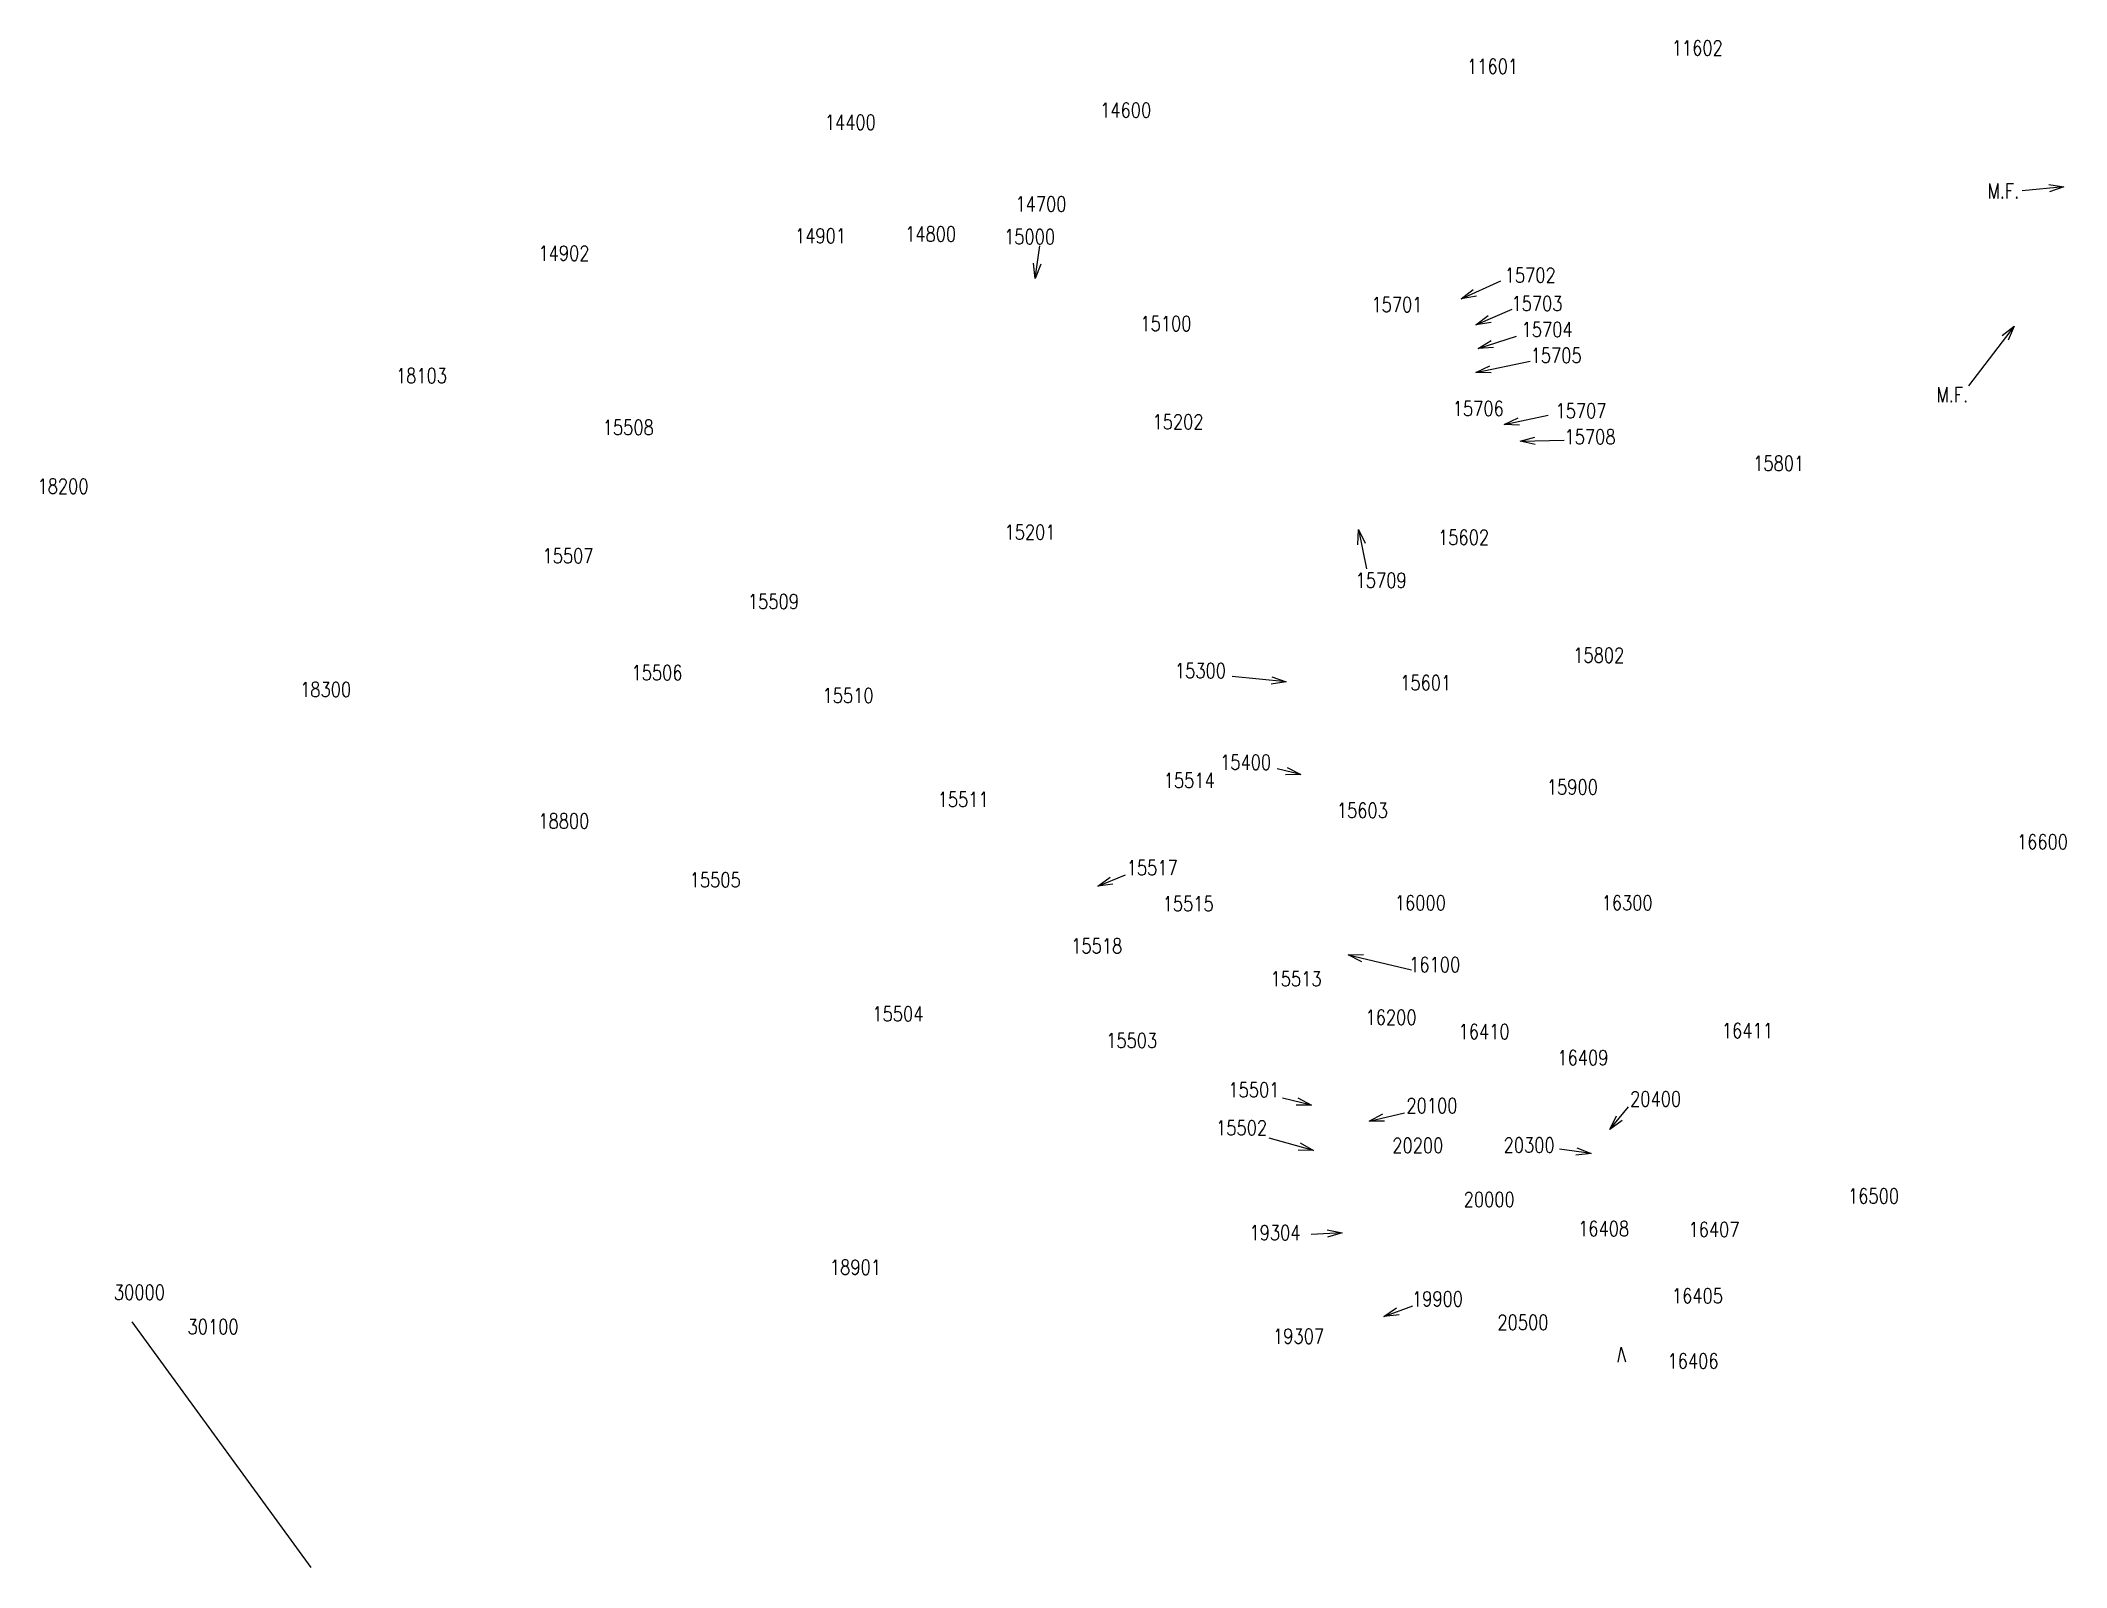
# Model space of a CAD drawing. Header units: millimetres. Extents: x 1956 to 636788, y 2654 to 1331964.
# Drawn here: x 601544 to 604263, y 1304096 to 1306145 of the extents above; entities that cross this region are included whole.
import ezdxf
from ezdxf.enums import TextEntityAlignment as Align

# ---------------------------------------------------------------- set-up
doc = ezdxf.new("R2010")
doc.units = ezdxf.units.MM
doc.layers.add('41', color=1, linetype='Continuous')
doc.styles.add('ROMANS', font='ROMANS', dxfattribs={"height": 0.2})

msp = doc.modelspace()

# ---------------------------------------------------------------- texts
at = {"layer": '41', "color": 7, "linetype": 'Continuous', "style": 'ROMANS'}
for s, height, width, p in [('11602', 19.992, 0.80002, (603767.65, 1306135.024)), ('11601', 19.992, 0.80002, (603492.918, 1306110.316)), ('14400', 19.992, 0.80002, (602630.783, 1306035.364)), ('14600', 19.992, 0.80002, (603000.458, 1306051.612)), ('14700', 19.992, 0.80002, (602886.712, 1305925.682)), ('M.F.', 19.992, 0.80002, (604178.569, 1305943.111)), ('14901', 19.992, 0.80002, (602590.85, 1305882.914)), ('14800', 19.992, 0.80002, (602738.624, 1305885.397)), ('15000', 19.992, 0.80002, (602871.495, 1305881.672)), ('14902', 19.992, 0.80002, (602246.547, 1305859.546)), ('15702', 19.992, 0.80002, (603543.391, 1305830.04)), ('15701', 19.992, 0.80002, (603364.539, 1305790.611)), ('15703', 19.992, 0.80002, (603552.485, 1305792.127)), ('15100', 19.992, 0.80002, (603054.447, 1305765.149)), ('15704', 19.992, 0.80002, (603566.126, 1305757.247)), ('15705', 19.992, 0.80002, (603578.251, 1305722.367)), ('18103', 20, 0.8, (602055.266, 1305695.219)), ('15706', 19.992, 0.80002, (603473.667, 1305651.091)), ('15707', 19.992, 0.80002, (603611.597, 1305648.058)), ('M.F.', 19.992, 0.80002, (604110.013, 1305669.631)), ('15508', 19.992, 0.80002, (602332.747, 1305625.788)), ('15202', 19.992, 0.80002, (603070.646, 1305633.199)), ('15708', 19.992, 0.80002, (603623.722, 1305613.178)), ('15801', 19.992, 0.80002, (603876.986, 1305577.55)), ('18200', 20, 0.8, (601574.09, 1305546.819)), ('15201', 19.992, 0.80002, (602872.042, 1305485.153)), ('15602', 19.992, 0.80002, (603453.964, 1305478.209)), ('15507', 19.992, 0.80002, (602251.909, 1305453.363)), ('15709', 19.992, 0.80002, (603343.318, 1305420.581)), ('15509', 19.992, 0.80002, (602527.626, 1305392.174)), ('15802', 19.992, 0.80002, (603635.414, 1305320.002)), ('15506', 19.992, 0.80002, (602371.355, 1305296.522)), ('15300', 19.992, 0.80002, (603100.807, 1305299.26)), ('18300', 20, 0.8, (601926.578, 1305274.081)), ('15510', 19.992, 0.80002, (602627.804, 1305265.912)), ('15601', 19.992, 0.80002, (603403.188, 1305283.084)), ('15400', 19.992, 0.80002, (603161.434, 1305176.421)), ('15514', 19.992, 0.80002, (603085.686, 1305152.022)), ('15900', 19.992, 0.80002, (603600.048, 1305143.075)), ('15511', 19.992, 0.80002, (602782.311, 1305126.461)), ('15603', 19.992, 0.80002, (603318.129, 1305111.734)), ('18800', 19.992, 0.80002, (602246.318, 1305097.599)), ('16600', 19.992, 0.80002, (604231.023, 1305069.617)), ('15517', 19.992, 0.80002, (603036.047, 1305034.757)), ('15505', 19.992, 0.80002, (602449.471, 1305018.502)), ('15515', 19.992, 0.80002, (603084.307, 1304986.47)), ('16000', 19.992, 0.80002, (603396.004, 1304987.701)), ('16300', 19.992, 0.80002, (603673.544, 1304987.762)), ('15518', 19.992, 0.80002, (602961.59, 1304929.905)), ('15513', 19.992, 0.80002, (603229.089, 1304885.758)), ('16100', 19.992, 0.80002, (603415.204, 1304904.798)), ('15504', 19.992, 0.80002, (602694.679, 1304838.692)), ('16200', 19.992, 0.80002, (603356.596, 1304834.027)), ('15503', 19.992, 0.80002, (603008.47, 1304802.98)), ('16410', 19.992, 0.80002, (603481.557, 1304814.879)), ('16411', 19.992, 0.80002, (603834.998, 1304816.224)), ('16409', 19.992, 0.80002, (603614.096, 1304779.831)), ('15501', 19.992, 0.80002, (603172.556, 1304736.761)), ('20400', 19.992, 0.80002, (603711.722, 1304724.56)), ('20100', 19.992, 0.80002, (603411.541, 1304715.507)), ('15502', 19.992, 0.80002, (603156.01, 1304685.715)), ('20200', 19.992, 0.80002, (603392.589, 1304662.096)), ('20300', 19.992, 0.80002, (603542.016, 1304662.554)), ('20000', 19.992, 0.80002, (603488.356, 1304589.504)), ('16500', 19.992, 0.80002, (604004.247, 1304594.257)), ('19304', 19.992, 0.80002, (603200.822, 1304544.949)), ('16408', 19.992, 0.80002, (603641.946, 1304550.433)), ('16407', 19.992, 0.80002, (603790.151, 1304549.273)), ('18901', 19.992, 0.80002, (602637.752, 1304498.637)), ('30000', 20, 0.8, (601676.642, 1304465.022)), ('19900', 19.992, 0.80002, (603418.97, 1304456.124)), ('16405', 19.992, 0.80002, (603767.911, 1304460.266)), ('20500', 19.992, 0.80002, (603533.652, 1304424.664)), ('30100', 20, 0.8, (601775.514, 1304418.853)), ('19307', 19.992, 0.80002, (603232.509, 1304406.011)), ('16406', 19.992, 0.80002, (603761.98, 1304372.742))]:
    msp.add_text(s, height=height, dxfattribs=dict(at, width=width)).set_placement(p, align=Align.MIDDLE)

# ---------------------------------------------------------------- linework, layer by layer
at = {"layer": '41', "color": 7, "linetype": 'Continuous'}
for p, q in [((604259.863, 1305948.765), (604203.762, 1305943.422)), ((602878.945, 1305825.791), (602885.154, 1305869.253)), ((603450.933, 1305798.193), (603503.981, 1305822.457)), ((603470.637, 1305763.314), (603519.138, 1305784.545)), ((603473.667, 1305731.466), (603525.201, 1305748.148)), ((604193.077, 1305761.765), (604131.633, 1305681.622)), ((603470.636, 1305699.619), (603543.39, 1305714.785)), ((603508.529, 1305629.86), (603567.641, 1305641.992)), ((603529.748, 1305607.112), (603588.86, 1305608.629)), ((603313.004, 1305488.823), (603323.614, 1305435.746)), ((603216, 1305284.095), (603143.246, 1305291.678)), ((603235.704, 1305159.74), (603203.874, 1305167.323)), ((602962.968, 1305009.923), (603000.198, 1305025.099)), ((603298.999, 1304917.942), (603383.878, 1304897.721)), ((603249.771, 1304716.066), (603211.163, 1304725.723)), ((603327.116, 1304694.832), (603374.497, 1304706.031)), ((603650.303, 1304683.448), (603675.565, 1304713.779)), ((603252.529, 1304655.363), (603193.238, 1304671.919)), ((603625.042, 1304651.096), (603582.601, 1304657.163)), ((603291.008, 1304544.949), (603249.57, 1304542.511)), ((603346.89, 1304432.547), (603385.961, 1304446.693)), ((601907.343, 1304095.672), (601666.755, 1304425.449))]:
    msp.add_line(p, q, dxfattribs=at)
for points in [[(604239.479, 1305951.846), (604259.863, 1305948.765), (604240.427, 1305941.891)], [(602886.723, 1305844.883), (602878.945, 1305825.791), (602876.824, 1305846.297)], [(603471.2, 1305801.965), (603450.933, 1305798.193), (603467.041, 1305811.059)], [(603490.964, 1305766.754), (603470.637, 1305763.314), (603486.953, 1305775.914)], [(603494.235, 1305732.869), (603473.667, 1305731.466), (603491.155, 1305742.382)], [(604176.94, 1305748.935), (604193.077, 1305761.765), (604184.876, 1305742.851)], [(603491.235, 1305698.806), (603470.636, 1305699.619), (603489.195, 1305708.595)], [(603529.126, 1305628.983), (603508.529, 1305629.86), (603527.115, 1305638.779)], [(603549.87, 1305602.627), (603529.748, 1305607.112), (603549.613, 1305612.623)], [(603312.021, 1305468.231), (603313.004, 1305488.823), (603321.827, 1305470.191)], [(603196.626, 1305291.141), (603216, 1305284.095), (603195.589, 1305281.195)], [(603217.407, 1305169.239), (603235.704, 1305159.74), (603215.09, 1305159.511)], [(602983.376, 1305012.842), (602962.968, 1305009.923), (602979.601, 1305022.103)], [(603317.296, 1304908.443), (603298.999, 1304917.942), (603319.613, 1304918.171)], [(603231.582, 1304725.77), (603249.771, 1304716.066), (603229.155, 1304716.069)], [(603347.73, 1304694.567), (603327.116, 1304694.832), (603345.43, 1304704.298)], [(603666.945, 1304695.616), (603650.303, 1304683.448), (603659.261, 1304702.016)], [(603234.611, 1304665.558), (603252.529, 1304655.363), (603231.921, 1304655.926)], [(603605.951, 1304658.876), (603625.042, 1304651.096), (603604.536, 1304648.977)], [(603270.749, 1304548.766), (603291.008, 1304544.949), (603271.336, 1304538.783)], [(603367.398, 1304434.654), (603346.89, 1304432.547), (603363.993, 1304444.057)], [(603661.552, 1304371.224), (603665.521, 1304391.454), (603671.539, 1304371.736)]]:
    msp.add_lwpolyline(points, dxfattribs=at)

msp.set_redraw_order([(e.dxf.handle, doc.entitydb.next_handle()) for e in msp.query("TEXT MTEXT ATTDEF DIMENSION ARC_DIMENSION")])  # texts and dimensions are drawn at this point

doc.saveas('drawing.dxf')
